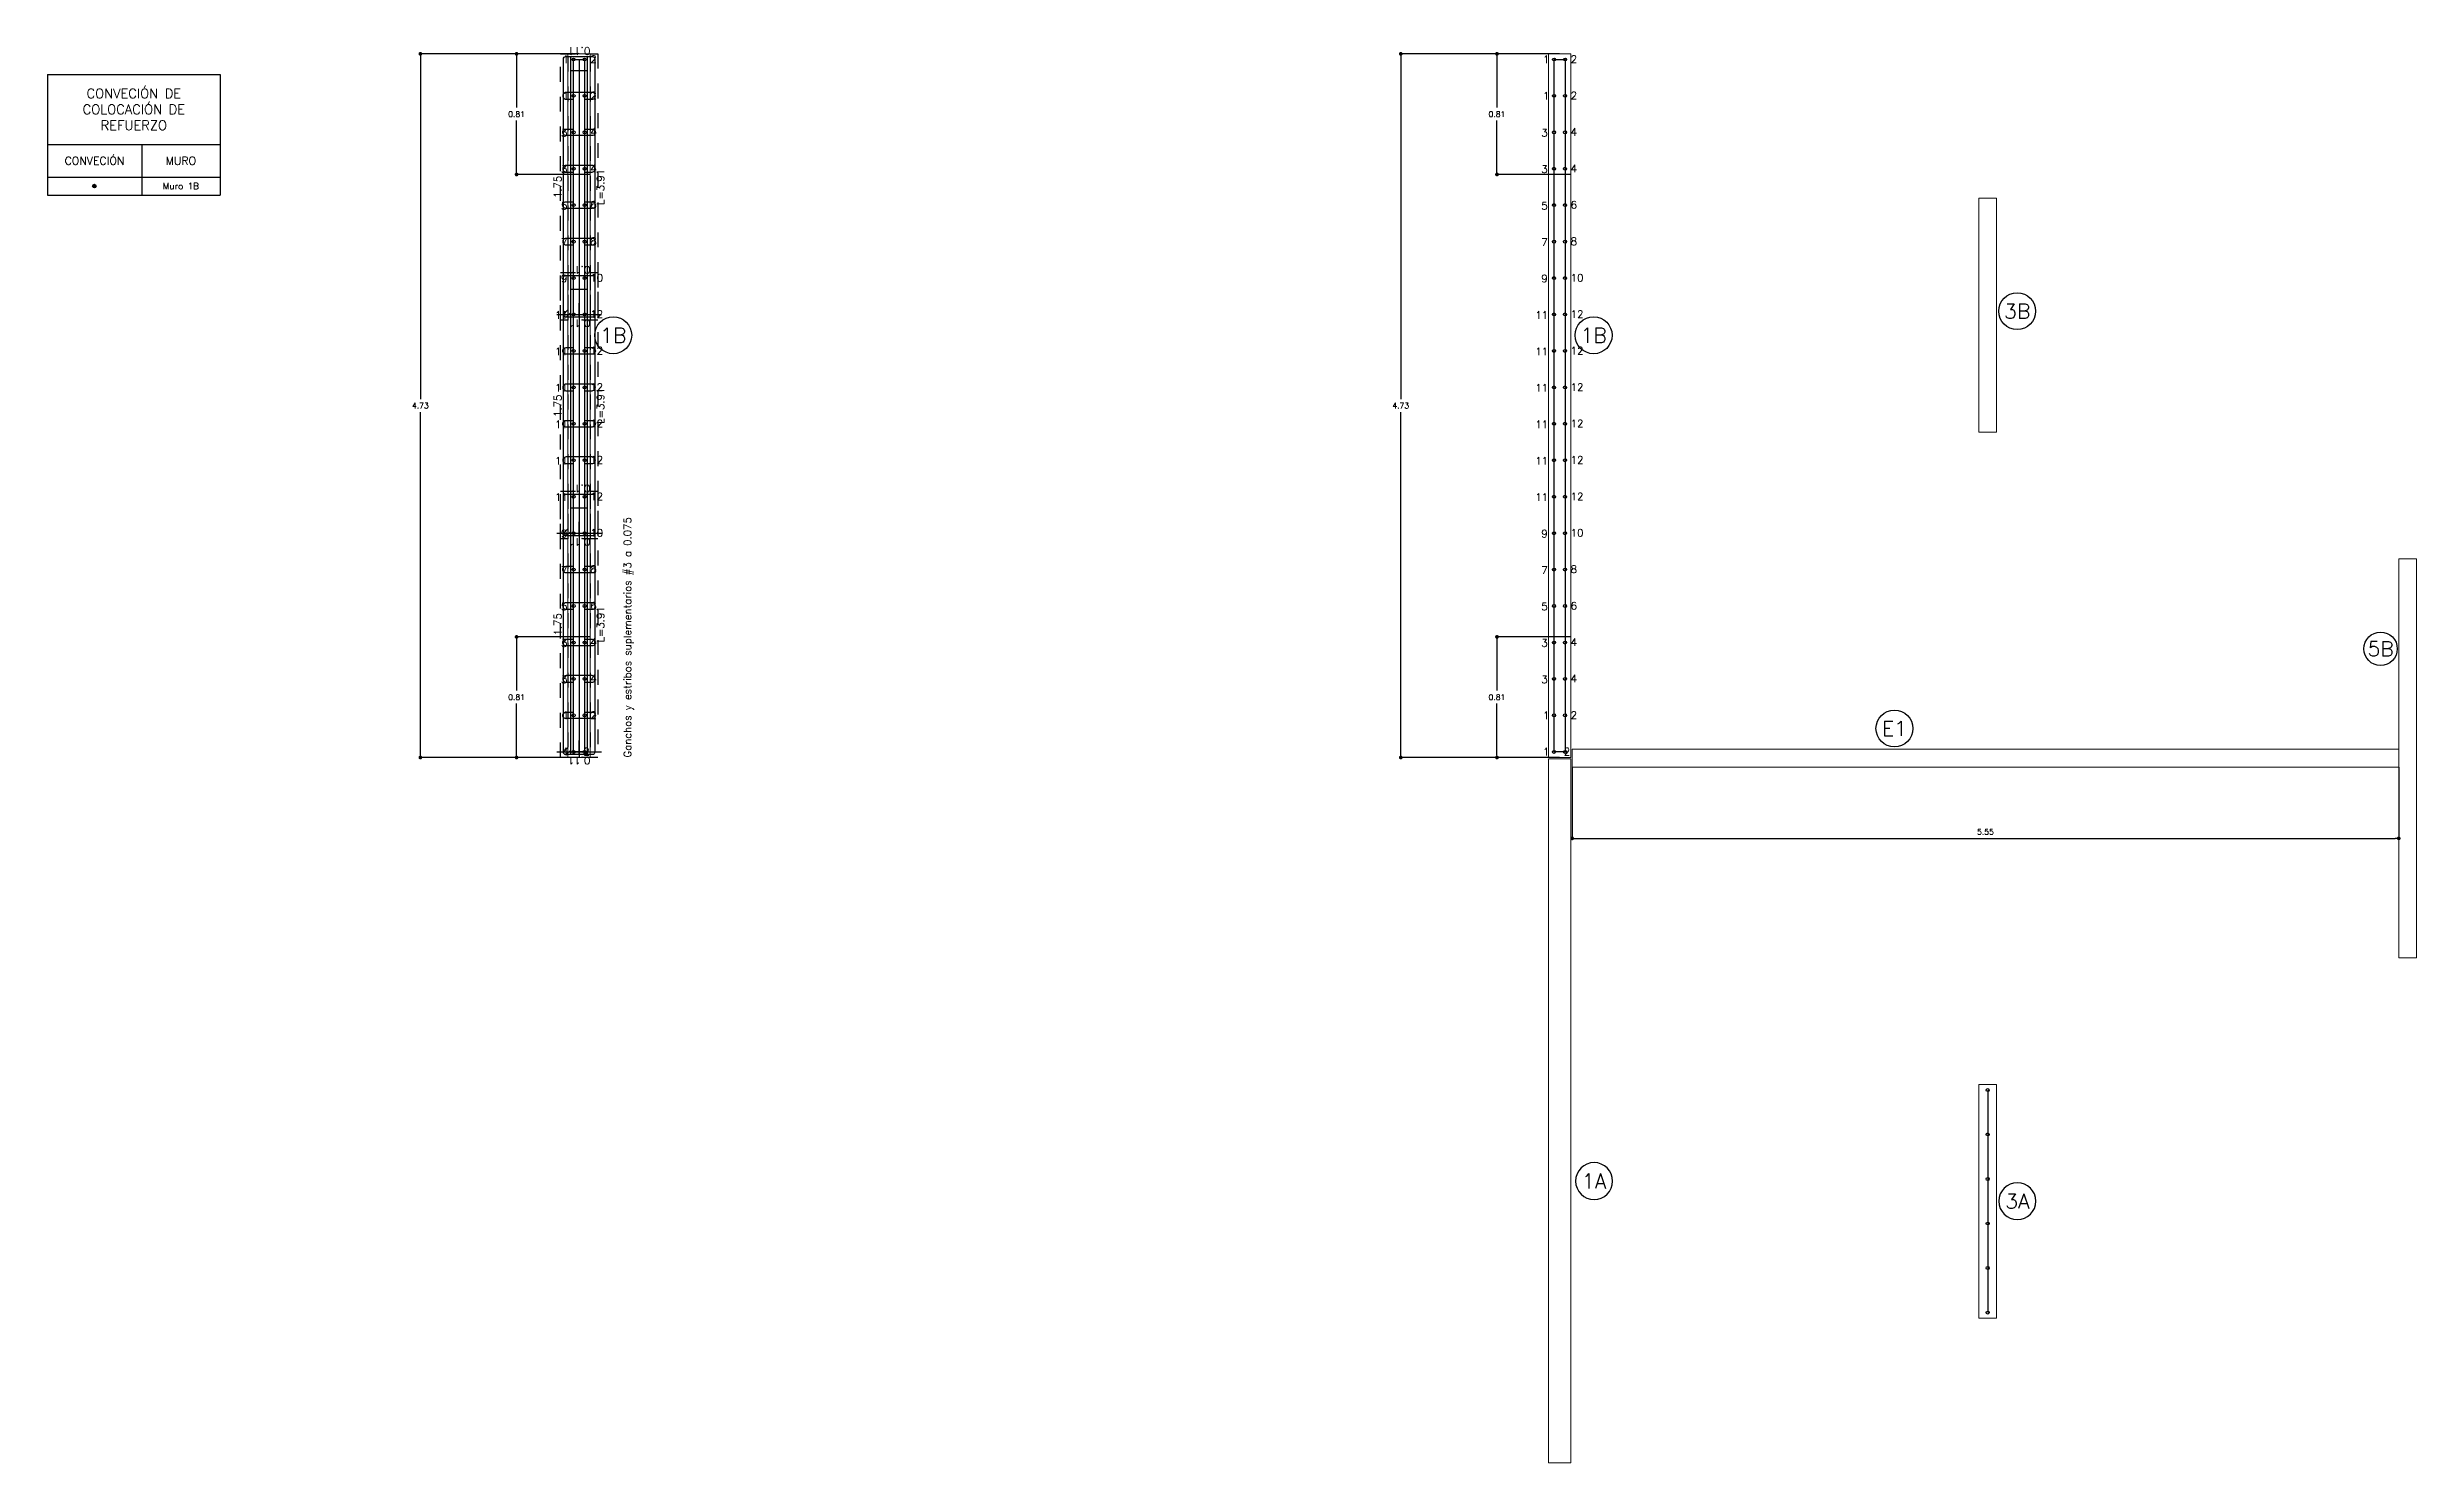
# Model space of a CAD drawing. Header units: millimetres. Extents: x -99999999 to 100000000, y -41 to 20.
# Drawn here: x 89.34 to 105.25, y -18.73 to -9.22 of the extents above; entities that cross this region are included whole.
import ezdxf
from ezdxf.enums import TextEntityAlignment as Align

# ---------------------------------------------------------------- set-up
doc = ezdxf.new("R2010")
doc.units = ezdxf.units.MM
doc.header["$LTSCALE"] = 0.01
doc.header["$PDMODE"] = 3
doc.linetypes.add('DASHED2', pattern=[0.375, 0.25, -0.125])
for name, color, linetype in [('FC_BORDES', 4, 'Continuous'), ('FC_COTAS', 1, 'Continuous'), ('FC_ESTRIBOS', 3, 'Continuous'), ('FC_GANCHOS', 4, 'Continuous'), ('FC_NUMERO', 11, 'Continuous'), ('FC_R-80', 11, 'Continuous'), ('FC_REFUERZO 2', 1, 'Continuous')]:
    doc.layers.add(name, color=color, linetype=linetype)
doc.layers.add('FC_DEFPOINTS', color=250, linetype='Continuous', plot=False)
doc.layers.add('FC_MURO CONCRETO', color=7, linetype='Continuous', lineweight=0)
doc.styles.add('COTA-EJE 50', font='romans.shx', dxfattribs={"height": 0.1})
doc.styles.add('FC_TEXT', font='romans.shx', dxfattribs={"height": 0.002})
doc.styles.add('FC_TEXT1', font='romans.shx')
doc.dimstyles.new('FC_COTAS', dxfattribs={"dimtxt": 0.0015, "dimasz": 0.001, "dimexe": 0, "dimexo": 0, "dimgap": 0.001, "dimtad": 1, "dimtih": 1, "dimtoh": 1, "dimzin": 0, "dimdsep": 46, "dimtxsty": 'FC_TEXT1', "dimblk": 'DOT', "dimcen": 0.09, "dimclrd": 256, "dimclre": 256, "dimclrt": 256, "dimadec": 0, "dimazin": 0, "dimtfac": 1, "dimtix": 1, "dimtmove": 2, "dimatfit": 3, "dimfxl": 1.002, "dimtolj": 1, "dimtzin": 0, "dimlwd": -1, "dimarcsym": 0})

msp = doc.modelspace()

# ---------------------------------------------------------------- texts
at = {"layer": 'FC_R-80', "ltscale": 0.9, "style": 'COTA-EJE 50'}
for s, p in [('1', (92.798, -9.328)), ('2', (92.984, -9.327)), ('1', (99.381, -9.328)), ('2', (99.567, -9.327)), ('1', (92.798, -9.573)), ('2', (92.984, -9.571)), ('1', (99.381, -9.573)), ('2', (99.567, -9.571)), ('3', (92.787, -9.821)), ('4', (92.984, -9.816)), ('3', (99.37, -9.821)), ('4', (99.567, -9.816)), ('3', (92.787, -10.066)), ('4', (92.984, -10.061)), ('3', (99.37, -10.066)), ('4', (99.567, -10.061)), ('5', (92.787, -10.311)), ('6', (92.984, -10.305)), ('5', (99.37, -10.311)), ('6', (99.567, -10.305)), ('7', (92.787, -10.556)), ('8', (92.984, -10.55)), ('7', (99.37, -10.556)), ('8', (99.567, -10.55)), ('9', (92.787, -10.8)), ('10', (92.984, -10.795)), ('9', (99.37, -10.8)), ('10', (99.567, -10.795)), ('11', (92.746, -11.045)), ('12', (92.984, -11.039)), ('11', (99.329, -11.045)), ('12', (99.567, -11.039)), ('11', (92.746, -11.29)), ('12', (92.984, -11.284)), ('11', (99.329, -11.29)), ('12', (99.567, -11.284)), ('11', (92.746, -11.534)), ('12', (92.984, -11.529)), ('11', (99.329, -11.534)), ('12', (99.567, -11.529)), ('11', (92.746, -11.779)), ('12', (92.984, -11.773)), ('11', (99.329, -11.779)), ('12', (99.567, -11.773)), ('11', (92.746, -12.024)), ('12', (92.984, -12.018)), ('11', (99.329, -12.024)), ('12', (99.567, -12.018)), ('11', (92.746, -12.268)), ('12', (92.984, -12.263)), ('11', (99.329, -12.268)), ('12', (99.567, -12.263)), ('9', (92.787, -12.513)), ('10', (92.984, -12.508)), ('9', (99.37, -12.513)), ('10', (99.567, -12.508)), ('7', (92.787, -12.758)), ('8', (92.984, -12.752)), ('7', (99.37, -12.758)), ('8', (99.567, -12.752)), ('5', (92.787, -13.002)), ('6', (92.984, -12.997)), ('5', (99.37, -13.002)), ('6', (99.567, -12.997)), ('3', (92.787, -13.247)), ('4', (92.984, -13.242)), ('3', (99.37, -13.247)), ('4', (99.567, -13.242)), ('3', (92.787, -13.492)), ('4', (92.984, -13.486)), ('3', (99.37, -13.492)), ('4', (99.567, -13.486)), ('2', (92.984, -13.731)), ('2', (99.567, -13.731)), ('1', (92.798, -13.733)), ('1', (99.381, -13.733)), ('1', (92.798, -13.977)), ('2', (92.938, -13.977)), ('1', (99.381, -13.977)), ('2', (99.521, -13.977))]:
    msp.add_text(s, height=0.05, dxfattribs=at).set_placement(p)
at = {"layer": 'FC_R-80', "ltscale": 0.6, "insert": (93.209, -13.991), "char_height": 0.05, "attachment_point": 1, "rotation": 90, "style": 'FC_TEXT1'}
msp.add_mtext('Ganchos y estribos suplementarios #3 a 0.075', dxfattribs=at)

# ---------------------------------------------------------------- blocks, each defined once
blk = doc.blocks.new('*U41')
at = {"layer": 'FC_NUMERO', "color": 0}
blk.add_circle((0, 0), 0.00248, dxfattribs=at)
at = {"layer": 'FC_NUMERO', "color": 0, "style": 'FC_TEXT1'}
blk.add_attdef('N-NUM', text='', height=0.002, dxfattribs=at).set_placement((0, 0), align=Align.MIDDLE_CENTER)
blk = doc.blocks.new('*U164')
at = {"layer": 'FC_NUMERO', "color": 0}
blk.add_circle((0, 0), 0.00225, dxfattribs=at)
at = {"layer": 'FC_NUMERO', "color": 0, "style": 'FC_TEXT1'}
blk.add_attdef('N-NUM', text='', height=0.002, dxfattribs=at).set_placement((0, 0), align=Align.MIDDLE_CENTER)
blk = doc.blocks.new('_Dot')
at = {"color": 0, "linetype": 'ByBlock', "lineweight": -2}
blk.add_line((-0.5, 0), (-1, 0), dxfattribs=at)
at = {"color": 0, "linetype": 'ByBlock', "const_width": 0.5}
blk.add_lwpolyline([(-0.25, 0, 1), (0.25, 0, 1)], format="xyb", close=True, dxfattribs=at)
blk = doc.blocks.new('*D167')
at = {"layer": 'Defpoints', "color": 0, "ltscale": 0.6, "transparency": 16777216}
for p in [(98.426, -9.266), (99.492, -9.266), (99.492, -13.991)]:
    blk.add_point(p, dxfattribs=at)
at = {"layer": 'FC_COTAS', "lineweight": -2, "ltscale": 0.6, "transparency": 16777216}
for p, q in [((99.492, -9.266), (98.426, -9.266)), ((99.492, -13.991), (98.426, -13.991))]:
    blk.add_line(p, q, dxfattribs=at)
at = {"layer": 'FC_COTAS', "ltscale": 0.6, "transparency": 16777216}
for p, q in [((98.426, -9.291), (98.426, -11.584)), ((98.426, -13.966), (98.426, -11.672))]:
    blk.add_line(p, q, dxfattribs=at)
at = {"layer": 'FC_COTAS', "ltscale": 0.6, "transparency": 16777216, "xscale": 0.025, "yscale": 0.025, "zscale": 0.025}
for p, rotation in [((98.426, -9.266), 90), ((98.426, -13.991), 270)]:
    blk.add_blockref('_Dot', p, dxfattribs=dict(at, rotation=rotation))
at = {"layer": 'FC_COTAS', "ltscale": 0.6, "transparency": 16777216, "insert": (98.426, -11.628), "char_height": 0.0375, "attachment_point": 5, "style": 'FC_TEXT1'}
blk.add_mtext('\\A1;4.73', dxfattribs=at)
blk = doc.blocks.new('*D168')
at = {"layer": 'Defpoints', "color": 0, "ltscale": 0.6, "transparency": 16777216}
for p in [(99.072, -13.181), (99.567, -13.181), (99.417, -13.991)]:
    blk.add_point(p, dxfattribs=at)
at = {"layer": 'FC_COTAS', "lineweight": -2, "ltscale": 0.6, "transparency": 16777216}
for p, q in [((99.567, -13.181), (99.072, -13.181)), ((99.417, -13.991), (99.072, -13.991))]:
    blk.add_line(p, q, dxfattribs=at)
at = {"layer": 'FC_COTAS', "ltscale": 0.6, "transparency": 16777216}
for p, q in [((99.072, -13.206), (99.072, -13.542)), ((99.072, -13.966), (99.072, -13.629))]:
    blk.add_line(p, q, dxfattribs=at)
at = {"layer": 'FC_COTAS', "ltscale": 0.6, "transparency": 16777216, "xscale": 0.025, "yscale": 0.025, "zscale": 0.025}
for p, rotation in [((99.072, -13.181), 90), ((99.072, -13.991), 270)]:
    blk.add_blockref('_Dot', p, dxfattribs=dict(at, rotation=rotation))
at = {"layer": 'FC_COTAS', "ltscale": 0.6, "transparency": 16777216, "insert": (99.072, -13.586), "char_height": 0.0375, "attachment_point": 5, "style": 'FC_TEXT1'}
blk.add_mtext('\\A1;0.81', dxfattribs=at)
blk = doc.blocks.new('*D169')
at = {"layer": 'Defpoints', "color": 0, "ltscale": 0.6, "transparency": 16777216}
for p in [(99.417, -9.266), (99.072, -10.076), (99.567, -10.076)]:
    blk.add_point(p, dxfattribs=at)
at = {"layer": 'FC_COTAS', "lineweight": -2, "ltscale": 0.6, "transparency": 16777216}
for p, q in [((99.417, -9.266), (99.072, -9.266)), ((99.567, -10.076), (99.072, -10.076))]:
    blk.add_line(p, q, dxfattribs=at)
at = {"layer": 'FC_COTAS', "ltscale": 0.6, "transparency": 16777216}
for p, q in [((99.072, -9.291), (99.072, -9.627)), ((99.072, -10.051), (99.072, -9.714))]:
    blk.add_line(p, q, dxfattribs=at)
at = {"layer": 'FC_COTAS', "ltscale": 0.6, "transparency": 16777216, "xscale": 0.025, "yscale": 0.025, "zscale": 0.025}
for p, rotation in [((99.072, -9.266), 90), ((99.072, -10.076), 270)]:
    blk.add_blockref('_Dot', p, dxfattribs=dict(at, rotation=rotation))
at = {"layer": 'FC_COTAS', "ltscale": 0.6, "transparency": 16777216, "insert": (99.072, -9.671), "char_height": 0.0375, "attachment_point": 5, "style": 'FC_TEXT1'}
blk.add_mtext('\\A1;0.81', dxfattribs=at)
blk = doc.blocks.new('*D170')
at = {"layer": 'Defpoints', "color": 0, "ltscale": 0.6, "transparency": 16777216}
for p in [(99.577, -14.056), (105.127, -14.056), (105.127, -14.534)]:
    blk.add_point(p, dxfattribs=at)
at = {"layer": 'FC_COTAS', "lineweight": -2, "ltscale": 0.6, "transparency": 16777216}
for p, q in [((99.577, -14.056), (99.577, -14.534)), ((105.127, -14.056), (105.127, -14.534))]:
    blk.add_line(p, q, dxfattribs=at)
at = {"layer": 'FC_COTAS', "ltscale": 0.6, "transparency": 16777216}
blk.add_line((99.602, -14.534), (105.102, -14.534), dxfattribs=at)
at = {"layer": 'FC_COTAS', "ltscale": 0.6, "transparency": 16777216, "xscale": 0.025, "yscale": 0.025, "zscale": 0.025, "rotation": 180}
blk.add_blockref('_Dot', (99.577, -14.534), dxfattribs=at)
at = {"layer": 'FC_COTAS', "ltscale": 0.6, "transparency": 16777216, "xscale": 0.025, "yscale": 0.025, "zscale": 0.025}
blk.add_blockref('_Dot', (105.127, -14.534), dxfattribs=at)
at = {"layer": 'FC_COTAS', "ltscale": 0.6, "transparency": 16777216, "insert": (102.352, -14.49), "char_height": 0.0375, "attachment_point": 5, "style": 'FC_TEXT1'}
blk.add_mtext('\\A1;5.55', dxfattribs=at)
blk = doc.blocks.new('*U747')
at = {"layer": 'FC_DEFPOINTS', "linetype": 'DASHED2', "ltscale": 0.6}
blk.add_lwpolyline([(-0.038, 0.125), (1.751, 0.125), (1.751, -0.125), (-0.038, -0.125)], close=True, dxfattribs=at)
at = {"layer": 'FC_DEFPOINTS', "ltscale": 0.6}
for points in [[(1.712, 0), (-0.037, 0)], [(0.076, 0), (-0.018, 0), (-0.018, 0.055), (1.731, 0.055), (1.731, -0.055), (-0.018, -0.055), (-0.018, 0), (0.076, 0)], [(0, 0.15), (0, -0.15)], [(1.636, -0.055), (1.636, 0.055)]]:
    blk.add_lwpolyline(points, dxfattribs=at)
at = {"layer": 'FC_DEFPOINTS', "linetype": 'DASHED2', "ltscale": 0.6}
for points in [[(1.731, 0.075), (-0.018, 0.075)], [(1.731, -0.075), (-0.018, -0.075)]]:
    blk.add_lwpolyline(points, dxfattribs=at)
at = {"layer": 'FC_ESTRIBOS', "ltscale": 0.6}
blk.add_lwpolyline([(-0.003, 0.105), (1.716, 0.105, -0.414214), (1.731, 0.09), (1.731, -0.09, -0.414214), (1.716, -0.105), (-0.003, -0.105, -0.414214), (-0.018, -0.09), (-0.018, 0.09, -0.414214)], format="xyb", close=True, dxfattribs=at)
for points in [[(-0.018, 0.087), (0.01, 0.059)], [(0, 0.105), (0.028, 0.077)]]:
    blk.add_lwpolyline(points, dxfattribs=at)
at = {"layer": 'FC_R-80', "char_height": 0.05, "attachment_point": 5, "style": 'FC_TEXT'}
for s, insert, width in [('1.75', (0.856, 0.144), 1.50881), ('L=3.91', (0.856, -0.144), 1.61119)]:
    blk.add_mtext(s, dxfattribs=dict(at, insert=insert, width=width))
at = {"layer": 'FC_R-80', "char_height": 0.05, "width": 0.13621, "attachment_point": 5, "rotation": 90, "style": 'FC_TEXT'}
for insert in [(-0.058, 0), (1.769, 0)]:
    blk.add_mtext('0.11', dxfattribs=dict(at, insert=insert))
blk = doc.blocks.new('*U740')
at = {"layer": 'FC_GANCHOS', "color": 0, "lineweight": -2}
blk.add_lwpolyline([(0.049, -0.022), (0, -0.022, -1.022233), (0, 0.022), (0.174, 0.022, -1.022233), (0.174, -0.022), (0.125, -0.022)], format="xyb", dxfattribs=at)
blk = doc.blocks.new('*U741')
at = {"layer": 'FC_GANCHOS', "color": 0, "lineweight": -2}
blk.add_lwpolyline([(0.049, 0.022), (0, 0.022, 1.022233), (0, -0.022), (0.174, -0.022, 1.022233), (0.174, 0.022), (0.125, 0.022)], format="xyb", dxfattribs=at)
blk = doc.blocks.new('*D750')
at = {"layer": 'Defpoints', "color": 0, "ltscale": 0.6, "transparency": 16777216}
for p in [(91.843, -9.266), (92.909, -9.266), (92.909, -13.991)]:
    blk.add_point(p, dxfattribs=at)
at = {"layer": 'FC_COTAS', "lineweight": -2, "ltscale": 0.6, "transparency": 16777216}
for p, q in [((92.909, -9.266), (91.843, -9.266)), ((92.909, -13.991), (91.843, -13.991))]:
    blk.add_line(p, q, dxfattribs=at)
at = {"layer": 'FC_COTAS', "ltscale": 0.6, "transparency": 16777216}
for p, q in [((91.843, -9.291), (91.843, -11.584)), ((91.843, -13.966), (91.843, -11.672))]:
    blk.add_line(p, q, dxfattribs=at)
at = {"layer": 'FC_COTAS', "ltscale": 0.6, "transparency": 16777216, "xscale": 0.025, "yscale": 0.025, "zscale": 0.025}
for p, rotation in [((91.843, -9.266), 90), ((91.843, -13.991), 270)]:
    blk.add_blockref('_Dot', p, dxfattribs=dict(at, rotation=rotation))
at = {"layer": 'FC_COTAS', "ltscale": 0.6, "transparency": 16777216, "insert": (91.843, -11.628), "char_height": 0.0375, "attachment_point": 5, "style": 'FC_TEXT1'}
blk.add_mtext('\\A1;4.73', dxfattribs=at)
blk = doc.blocks.new('*D751')
at = {"layer": 'Defpoints', "color": 0, "ltscale": 0.6, "transparency": 16777216}
for p in [(92.489, -13.181), (92.984, -13.181), (92.834, -13.991)]:
    blk.add_point(p, dxfattribs=at)
at = {"layer": 'FC_COTAS', "lineweight": -2, "ltscale": 0.6, "transparency": 16777216}
for p, q in [((92.984, -13.181), (92.489, -13.181)), ((92.834, -13.991), (92.489, -13.991))]:
    blk.add_line(p, q, dxfattribs=at)
at = {"layer": 'FC_COTAS', "ltscale": 0.6, "transparency": 16777216}
for p, q in [((92.489, -13.206), (92.489, -13.542)), ((92.489, -13.966), (92.489, -13.629))]:
    blk.add_line(p, q, dxfattribs=at)
at = {"layer": 'FC_COTAS', "ltscale": 0.6, "transparency": 16777216, "xscale": 0.025, "yscale": 0.025, "zscale": 0.025}
for p, rotation in [((92.489, -13.181), 90), ((92.489, -13.991), 270)]:
    blk.add_blockref('_Dot', p, dxfattribs=dict(at, rotation=rotation))
at = {"layer": 'FC_COTAS', "ltscale": 0.6, "transparency": 16777216, "insert": (92.489, -13.586), "char_height": 0.0375, "attachment_point": 5, "style": 'FC_TEXT1'}
blk.add_mtext('\\A1;0.81', dxfattribs=at)
blk = doc.blocks.new('*D752')
at = {"layer": 'Defpoints', "color": 0, "ltscale": 0.6, "transparency": 16777216}
for p in [(92.834, -9.266), (92.489, -10.076), (92.984, -10.076)]:
    blk.add_point(p, dxfattribs=at)
at = {"layer": 'FC_COTAS', "lineweight": -2, "ltscale": 0.6, "transparency": 16777216}
for p, q in [((92.834, -9.266), (92.489, -9.266)), ((92.984, -10.076), (92.489, -10.076))]:
    blk.add_line(p, q, dxfattribs=at)
at = {"layer": 'FC_COTAS', "ltscale": 0.6, "transparency": 16777216}
for p, q in [((92.489, -9.291), (92.489, -9.627)), ((92.489, -10.051), (92.489, -9.714))]:
    blk.add_line(p, q, dxfattribs=at)
at = {"layer": 'FC_COTAS', "ltscale": 0.6, "transparency": 16777216, "xscale": 0.025, "yscale": 0.025, "zscale": 0.025}
for p, rotation in [((92.489, -9.266), 90), ((92.489, -10.076), 270)]:
    blk.add_blockref('_Dot', p, dxfattribs=dict(at, rotation=rotation))
at = {"layer": 'FC_COTAS', "ltscale": 0.6, "transparency": 16777216, "insert": (92.489, -9.671), "char_height": 0.0375, "attachment_point": 5, "style": 'FC_TEXT1'}
blk.add_mtext('\\A1;0.81', dxfattribs=at)
blk = doc.blocks.new('*T772')
at = {"layer": 'FC_BORDES', "color": 0, "linetype": 'ByBlock', "lineweight": -2, "ltscale": 0.6, "transparency": 16777216}
for p, q in [((0, 0), (1.16, 0)), ((0, 0), (0, -0.811)), ((1.16, 0), (1.16, -0.811)), ((0, -0.47), (1.16, -0.47)), ((0.633, -0.47), (0.633, -0.811)), ((0, -0.69), (1.16, -0.69)), ((0, -0.811), (1.16, -0.811))]:
    blk.add_line(p, q, dxfattribs=at)
at = {"layer": 'FC_BORDES', "color": 5, "ltscale": 0.6, "transparency": 16777216, "insert": (0.58, -0.235), "char_height": 0.06416, "width": 1.148, "attachment_point": 5, "style": 'FC_TEXT1'}
blk.add_mtext('CONVECIÓN DE COLOCACIÓN DE REFUERZO', dxfattribs=at)
at = {"layer": 'FC_BORDES', "color": 2, "ltscale": 0.6, "transparency": 16777216, "char_height": 0.0535, "attachment_point": 5, "style": 'FC_TEXT1'}
for s, insert, width in [('CONVECIÓN', (0.316, -0.58), 0.62067), ('MURO', (0.896, -0.58), 0.51533)]:
    blk.add_mtext(s, dxfattribs=dict(at, insert=insert, width=width))
at = {"layer": 'FC_BORDES', "color": 11, "ltscale": 0.6, "transparency": 16777216, "insert": (0.896, -0.75), "char_height": 0.0428, "width": 0.51533, "attachment_point": 5, "style": 'FC_TEXT1'}
blk.add_mtext('Muro 1B', dxfattribs=at)
blk = doc.blocks.new('*U176')
h = blk.add_hatch(color=0)
h.dxf.hatch_style = 1
edge = h.paths.add_edge_path()
edge.add_arc((0, 0), 0.0119, 0, 360, ccw=False)
at = {"color": 0}
blk.add_circle((0, 0), 0.0119, dxfattribs=at)

# ---------------------------------------------------------------- dimensions: what is measured, and where the dimension line sits
at = {"layer": 'FC_COTAS', "ltscale": 0.6}
for base, p1, p2, angle, picture, middle in [((91.842787298, -9.265609068), (92.909305907, -13.990609068), (92.909305907, -9.265609068), 90, '*D750', (91.842787298, -11.628109068)), ((92.489, -10.076), (92.834, -9.266), (92.984, -10.076), 270, '*D752', (92.489, -9.671)), ((98.425559193, -9.265609068), (99.492077802, -13.990609068), (99.492077802, -9.265609068), 90, '*D167', (98.425559193, -11.628109068)), ((99.072, -10.076), (99.417, -9.266), (99.567, -10.076), 270, '*D169', (99.072, -9.671)), ((92.489, -13.181), (92.834, -13.991), (92.984, -13.181), 90, '*D751', (92.489, -13.586)), ((99.072, -13.181), (99.417, -13.991), (99.567, -13.181), 90, '*D168', (99.072, -13.586))]:
    dim = msp.add_linear_dim(base=base, p1=p1, p2=p2, angle=angle, dimstyle='FC_COTAS', override={"dimscale": 0, "dimtix": 1, "dimtofl": 1, "dimtmove": 2, "dimatfit": 3}, dxfattribs=at)
    dim.commit()
    dim.dimension.update_dxf_attribs({"geometry": picture, "text_midpoint": middle})
dim = msp.add_linear_dim(base=(105.127, -14.534), p1=(99.577, -14.056), p2=(105.127, -14.056), dimstyle='FC_COTAS', override={"dimscale": 0, "dimtix": 1, "dimtofl": 1, "dimtmove": 2, "dimatfit": 3}, dxfattribs=at)
dim.commit()
dim.dimension.update_dxf_attribs({"geometry": '*D170', "text_midpoint": (102.352, -14.49)})

# ---------------------------------------------------------------- linework, layer by layer
at = {"layer": 'FC_BORDES', "ltscale": 0.6}
msp.add_line((102.367, -16.224), (102.367, -17.718), dxfattribs=at)
for points in [[(92.872, -9.304), (92.946, -9.304), (92.946, -13.953), (92.872, -13.953)], [(99.455, -9.304), (99.529, -9.304), (99.529, -13.953), (99.455, -13.953)]]:
    msp.add_lwpolyline(points, close=True, dxfattribs=at)
at = {"layer": 'FC_MURO CONCRETO'}
for points in [[(92.834, -9.266), (92.984, -9.266), (92.984, -13.991), (92.834, -13.991)], [(99.417, -9.266), (99.567, -9.266), (99.567, -13.991), (99.417, -13.991)], [(102.307, -10.236), (102.427, -10.236), (102.427, -11.806), (102.307, -11.806)], [(105.247, -12.656), (105.127, -12.656), (105.127, -15.336), (105.247, -15.336)], [(99.577, -13.936), (105.127, -13.936), (105.127, -14.056), (99.577, -14.056)], [(99.417, -18.726), (99.567, -18.726), (99.567, -14.001), (99.417, -14.001)], [(102.307, -17.756), (102.427, -17.756), (102.427, -16.186), (102.307, -16.186)]]:
    msp.add_lwpolyline(points, close=True, dxfattribs=at)
at = {"layer": 'FC_REFUERZO 2', "ltscale": 0.6}
for centre in [(92.872, -9.304), (92.946, -9.304), (99.455, -9.304), (99.529, -9.304), (92.872, -9.548), (92.946, -9.548), (99.455, -9.548), (99.529, -9.548), (92.872, -9.793), (92.946, -9.793), (99.455, -9.793), (99.529, -9.793), (92.872, -10.038), (92.946, -10.038), (99.455, -10.038), (99.529, -10.038), (92.872, -10.282), (92.946, -10.282), (99.455, -10.282), (99.529, -10.282), (92.872, -10.527), (92.946, -10.527), (99.455, -10.527), (99.529, -10.527), (92.872, -10.772), (92.946, -10.772), (99.455, -10.772), (99.529, -10.772), (92.872, -11.016), (92.946, -11.016), (99.455, -11.016), (99.529, -11.016), (92.872, -11.261), (92.946, -11.261), (99.455, -11.261), (99.529, -11.261), (92.872, -11.506), (92.946, -11.506), (99.455, -11.506), (99.529, -11.506), (92.872, -11.75), (92.946, -11.75), (99.455, -11.75), (99.529, -11.75), (92.872, -11.995), (92.946, -11.995), (99.455, -11.995), (99.529, -11.995), (92.872, -12.24), (92.946, -12.24), (99.455, -12.24), (99.529, -12.24), (92.872, -12.485), (92.946, -12.485), (99.455, -12.485), (99.529, -12.485), (92.872, -12.729), (92.946, -12.729), (99.455, -12.729), (99.529, -12.729), (92.872, -12.974), (92.946, -12.974), (99.455, -12.974), (99.529, -12.974), (92.872, -13.219), (92.946, -13.219), (99.455, -13.219), (99.529, -13.219), (92.872, -13.463), (92.946, -13.463), (99.455, -13.463), (99.529, -13.463), (92.872, -13.708), (92.946, -13.708), (99.455, -13.708), (99.529, -13.708), (92.872, -13.953), (92.946, -13.953), (99.455, -13.953), (99.529, -13.953), (102.367, -16.224), (102.367, -16.522), (102.367, -16.821), (102.367, -17.12), (102.367, -17.419), (102.367, -17.718)]:
    msp.add_circle(centre, 0.01, dxfattribs=at)

# ---------------------------------------------------------------- block references
msp.add_blockref('*T772', (89.339, -9.404))
at = {"layer": 'FC_ESTRIBOS', "ltscale": 0.6, "rotation": 90}
for p in [(92.909, -11.016), (92.909, -12.485), (92.909, -13.953)]:
    msp.add_blockref('*U747', p, dxfattribs=at)
at = {"layer": 'FC_GANCHOS', "ltscale": 0.6, "rotation": 180}
for name, p in [('*U741', (92.996, -9.548)), ('*U740', (92.996, -9.793)), ('*U741', (92.996, -10.038)), ('*U740', (92.996, -10.282)), ('*U741', (92.996, -10.527)), ('*U740', (92.996, -11.261)), ('*U741', (92.996, -11.506)), ('*U740', (92.996, -11.75)), ('*U741', (92.996, -11.995)), ('*U740', (92.996, -12.729)), ('*U741', (92.996, -12.974)), ('*U740', (92.996, -13.219)), ('*U741', (92.996, -13.463)), ('*U740', (92.996, -13.708))]:
    msp.add_blockref(name, p, dxfattribs=at)
at = {"layer": 'FC_NUMERO', "xscale": 50, "yscale": 50, "zscale": 50}
for name, p, values in [('*U41', (102.565, -10.994), {'N-NUM': '3B'}), ('*U41', (93.138, -11.156), {'N-NUM': '1B'}), ('*U41', (99.721, -11.156), {'N-NUM': '1B'}), ('*U164', (105.005, -13.261), {'N-NUM': '5B'}), ('*U41', (101.741, -13.796), {'N-NUM': 'E1'})]:
    msp.add_blockref(name, p, dxfattribs=at).add_auto_attribs(values)
at = {"layer": 'FC_NUMERO'}
ref = msp.add_blockref('*U41', (99.724, -16.835), dxfattribs=dict(at, xscale=-50, yscale=50, zscale=50, rotation=180))
ref.add_attrib('N-NUM', '1A', dxfattribs={"color": 0, "height": 0.1, "style": 'FC_TEXT1'}).set_placement((99.724, -16.835), align=Align.MIDDLE_CENTER)
ref = msp.add_blockref('*U41', (102.566, -16.97), dxfattribs=dict(at, xscale=-50, yscale=50, zscale=50, rotation=180))
ref.add_attrib('N-NUM', '3A', dxfattribs={"color": 0, "height": 0.1, "style": 'FC_TEXT1'}).set_placement((102.566, -16.97), align=Align.MIDDLE_CENTER)
at = {"layer": 'FC_REFUERZO 2', "ltscale": 0.6}
msp.add_blockref('*U176', (89.654, -10.154), dxfattribs=at)

msp.set_redraw_order([(e.dxf.handle, doc.entitydb.next_handle()) for e in msp.query("TEXT MTEXT ATTDEF DIMENSION ARC_DIMENSION")])  # texts and dimensions are drawn at this point

doc.saveas('drawing.dxf')
